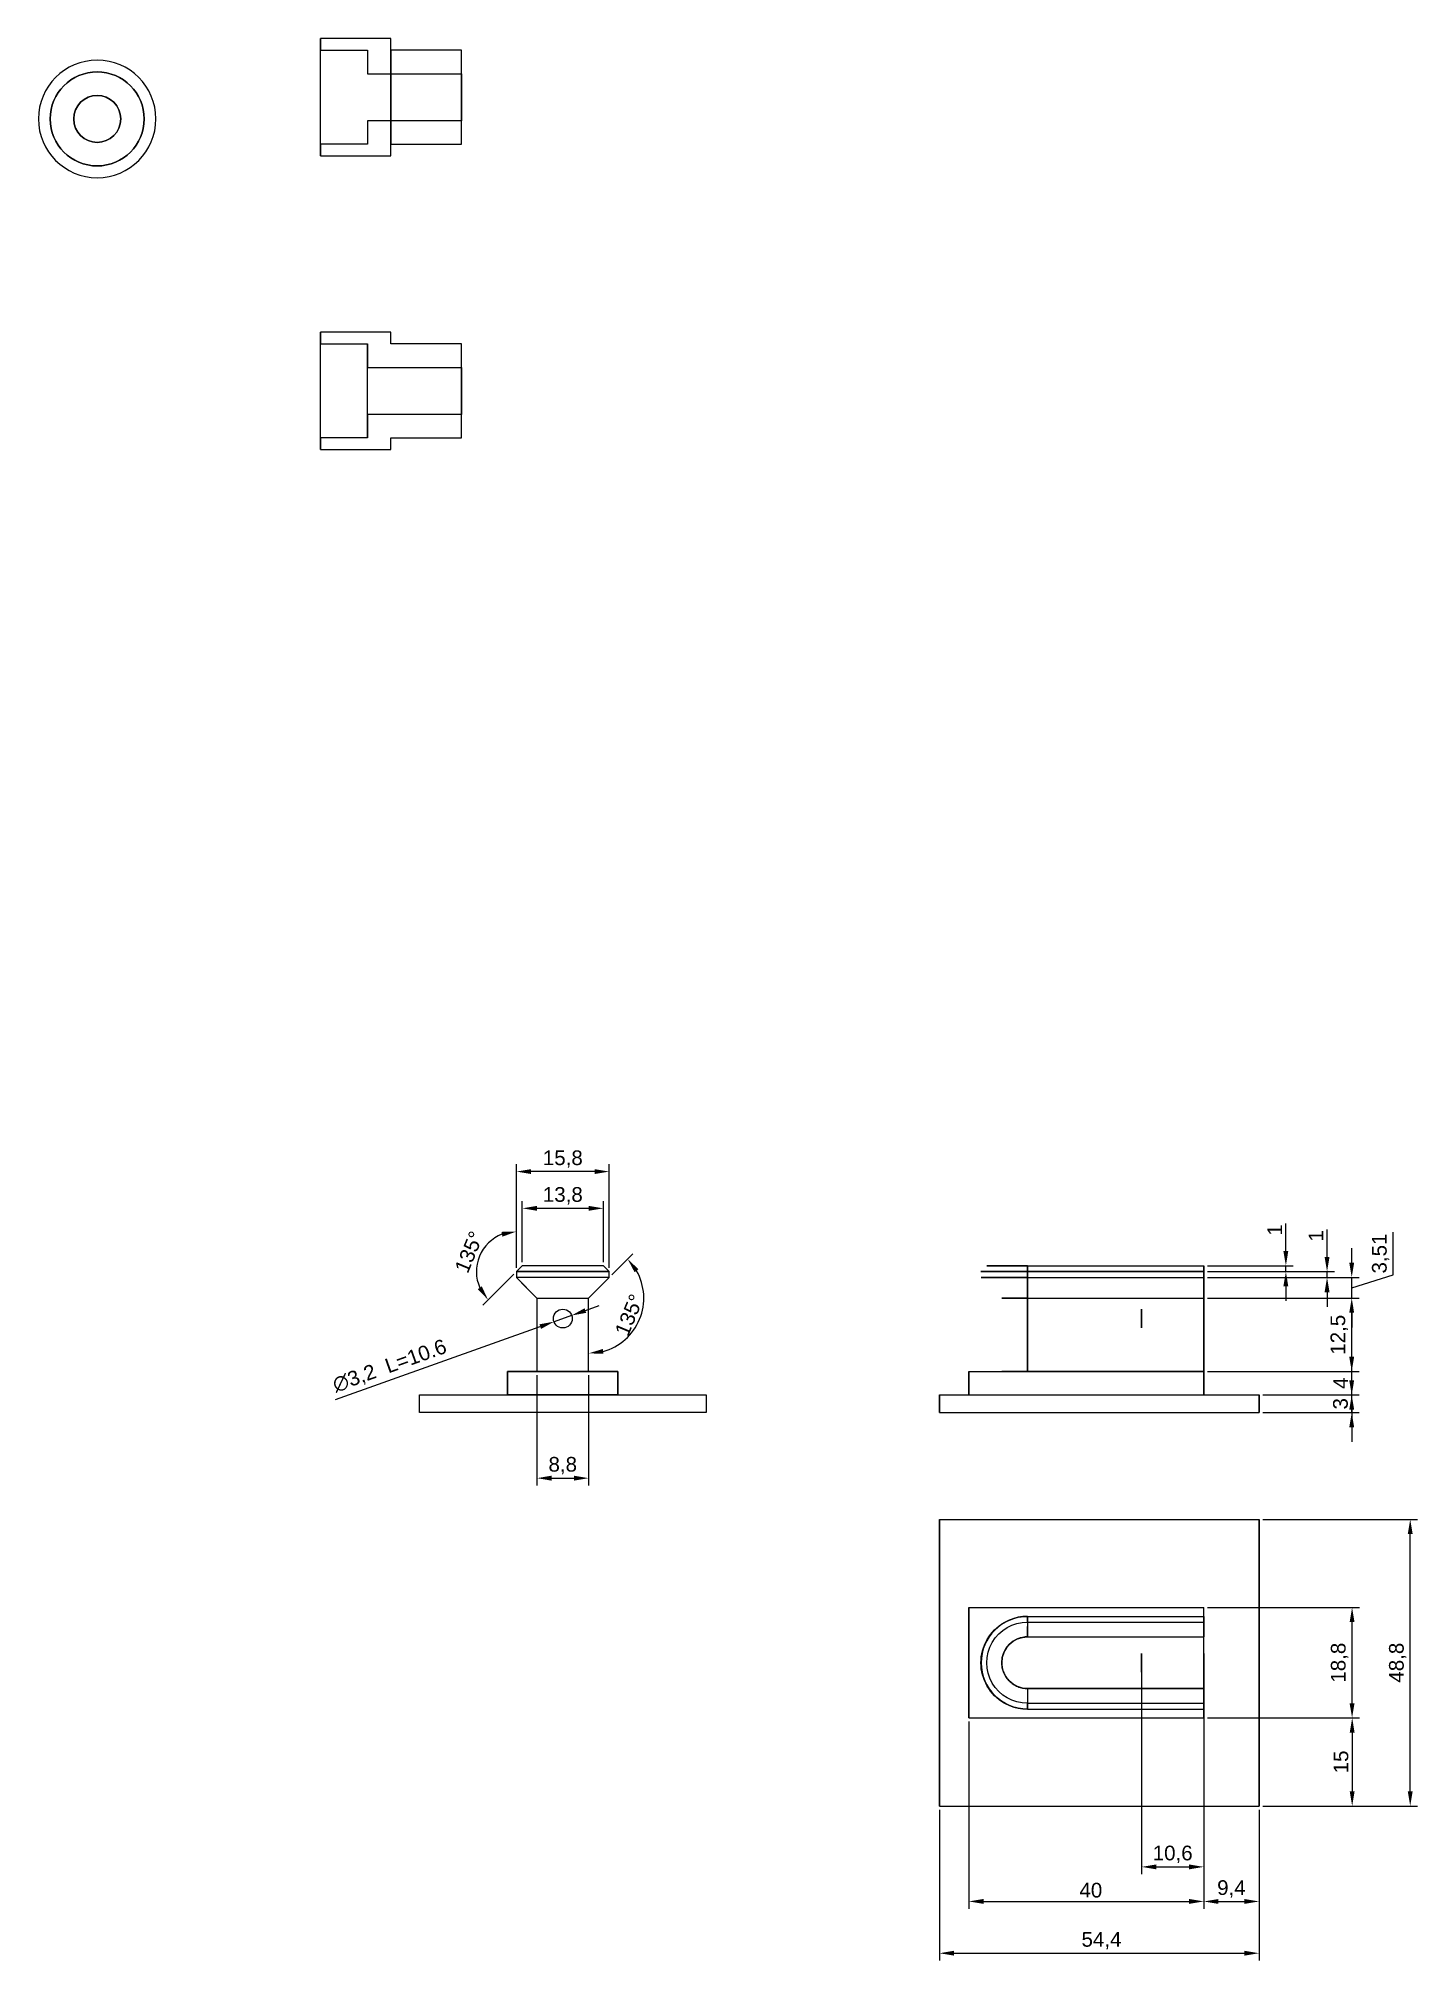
# Model space of a CAD drawing. Header units: millimetres. Extents: x 537 to 3957, y 622 to 3942.
# Drawn here: x 2032.5 to 2267.2, y 3614.5 to 3941.7 of the extents above; entities that cross this region are included whole.
import ezdxf

# ---------------------------------------------------------------- set-up
doc = ezdxf.new("R2010")
doc.units = ezdxf.units.MM
doc.styles.get("Standard").update_dxf_attribs({"font": 'arial.ttf'})
doc.dimstyles.new('Annotative', dxfattribs={"dimscale": 0, "dimtxt": 2.5, "dimasz": 2.5, "dimexe": 1.25, "dimexo": 0.625, "dimtad": 1, "dimtxsty": 'Standard', "dimcen": 2.5, "dimadec": 0, "dimazin": 0, "dimtfac": 1, "dimtmove": 0, "dimatfit": 3, "dimfxl": 1, "dimarcsym": 0})
doc.dimstyles.new('ISO-25', dxfattribs={"dimtxt": 2.5, "dimasz": 2.5, "dimexe": 1.25, "dimexo": 0.625, "dimtad": 1, "dimtxsty": 'Standard', "dimcen": 2.5, "dimadec": 0, "dimazin": 0, "dimtfac": 1, "dimtmove": 0, "dimatfit": 3, "dimfxl": 1, "dimarcsym": 0})

msp = doc.modelspace()

# ---------------------------------------------------------------- blocks, each defined once
blk = doc.blocks.new('*D43')
at = {"color": 0, "lineweight": -2, "transparency": 16777216}
for p, q in [((2185.85, 3640.17), (2185.85, 3614.49)), ((2240.25, 3640.17), (2240.25, 3614.49)), ((2188.35, 3615.74), (2237.75, 3615.74))]:
    blk.add_line(p, q, dxfattribs=at)
at = {"color": 0, "transparency": 16777216}
for points in [[(2188.35, 3616.16), (2188.35, 3615.33), (2185.85, 3615.74)], [(2237.75, 3616.16), (2237.75, 3615.33), (2240.25, 3615.74)]]:
    blk.add_solid(points, dxfattribs=at)
at = {"layer": 'Defpoints', "color": 0, "transparency": 16777216}
for p in [(2185.85, 3640.8), (2240.25, 3640.8), (2240.25, 3615.74)]:
    blk.add_point(p, dxfattribs=at)
at = {"color": 0, "transparency": 16777216, "insert": (2213.43, 3617.87), "char_height": 2.5, "attachment_point": 5}
blk.add_mtext('54,4', dxfattribs=at)
blk = doc.blocks.new('*D44')
at = {"color": 0, "lineweight": -2, "transparency": 16777216}
for p, q in [((2240.88, 3689.6), (2267.24, 3689.6)), ((2265.99, 3643.3), (2265.99, 3687.1)), ((2240.88, 3640.8), (2267.24, 3640.8))]:
    blk.add_line(p, q, dxfattribs=at)
at = {"color": 0, "transparency": 16777216}
for points in [[(2265.57, 3687.1), (2266.4, 3687.1), (2265.99, 3689.6)], [(2265.57, 3643.3), (2266.4, 3643.3), (2265.99, 3640.8)]]:
    blk.add_solid(points, dxfattribs=at)
at = {"layer": 'Defpoints', "color": 0, "transparency": 16777216}
for p in [(2240.25, 3689.6), (2265.99, 3689.6), (2240.25, 3640.8, 3)]:
    blk.add_point(p, dxfattribs=at)
at = {"color": 0, "transparency": 16777216, "insert": (2263.86, 3665.2), "char_height": 2.5, "attachment_point": 5, "rotation": 90}
blk.add_mtext('48,8', dxfattribs=at)
blk = doc.blocks.new('*D45')
at = {"color": 0, "lineweight": -2, "transparency": 16777216}
for p, q in [((2190.85, 3655.17), (2190.85, 3623.31)), ((2230.85, 3655.17), (2230.85, 3623.31)), ((2193.35, 3624.56), (2228.35, 3624.56))]:
    blk.add_line(p, q, dxfattribs=at)
at = {"color": 0, "transparency": 16777216}
for points in [[(2193.35, 3624.98), (2193.35, 3624.14), (2190.85, 3624.56)], [(2228.35, 3624.98), (2228.35, 3624.14), (2230.85, 3624.56)]]:
    blk.add_solid(points, dxfattribs=at)
at = {"layer": 'Defpoints', "color": 0, "transparency": 16777216}
for p in [(2190.85, 3655.8, 3), (2230.85, 3655.8, 3), (2230.85, 3624.56)]:
    blk.add_point(p, dxfattribs=at)
at = {"color": 0, "transparency": 16777216, "insert": (2211.62, 3626.46), "char_height": 2.5, "attachment_point": 5}
blk.add_mtext('40', dxfattribs=at)
blk = doc.blocks.new('*D46')
at = {"color": 0, "lineweight": -2, "transparency": 16777216}
for p, q in [((2231.48, 3674.6), (2257.34, 3674.6)), ((2256.09, 3658.3), (2256.09, 3672.1)), ((2231.48, 3655.8), (2257.34, 3655.8))]:
    blk.add_line(p, q, dxfattribs=at)
at = {"color": 0, "transparency": 16777216}
for points in [[(2255.67, 3672.1), (2256.51, 3672.1), (2256.09, 3674.6)], [(2255.67, 3658.3), (2256.51, 3658.3), (2256.09, 3655.8)]]:
    blk.add_solid(points, dxfattribs=at)
at = {"layer": 'Defpoints', "color": 0, "transparency": 16777216}
for p in [(2230.85, 3674.6, 3), (2256.09, 3674.6), (2230.85, 3655.8, 3)]:
    blk.add_point(p, dxfattribs=at)
at = {"color": 0, "transparency": 16777216, "insert": (2253.96, 3665.2), "char_height": 2.5, "attachment_point": 5, "rotation": 90}
blk.add_mtext('18,8', dxfattribs=at)
blk = doc.blocks.new('*D47')
at = {"color": 0, "lineweight": -2, "transparency": 16777216}
for p, q in [((2256.03, 3713.27), (2256.03, 3715.77)), ((2240.88, 3710.77), (2257.28, 3710.77)), ((2256.03, 3707.77), (2256.03, 3710.77)), ((2240.88, 3707.77), (2257.28, 3707.77)), ((2256.03, 3705.27), (2256.03, 3702.77))]:
    blk.add_line(p, q, dxfattribs=at)
at = {"color": 0, "transparency": 16777216}
for points in [[(2255.61, 3713.27), (2256.44, 3713.27), (2256.03, 3710.77)], [(2255.61, 3705.27), (2256.44, 3705.27), (2256.03, 3707.77)]]:
    blk.add_solid(points, dxfattribs=at)
at = {"layer": 'Defpoints', "color": 0, "transparency": 16777216}
for p in [(2240.25, 3710.77, -11.9), (2256.03, 3710.77), (2240.25, 3707.77, -11.9)]:
    blk.add_point(p, dxfattribs=at)
at = {"color": 0, "transparency": 16777216, "insert": (2254.12, 3709.27), "char_height": 2.5, "attachment_point": 5, "rotation": 90}
blk.add_mtext('3', dxfattribs=at)
blk = doc.blocks.new('*D48')
at = {"color": 0, "lineweight": -2, "transparency": 16777216}
for p, q in [((2256.03, 3717.27), (2256.03, 3719.77)), ((2231.48, 3714.77), (2257.28, 3714.77)), ((2256.03, 3710.77), (2256.03, 3714.77)), ((2240.88, 3710.77), (2257.28, 3710.77)), ((2256.03, 3708.27), (2256.03, 3705.77))]:
    blk.add_line(p, q, dxfattribs=at)
at = {"color": 0, "transparency": 16777216}
for points in [[(2255.61, 3717.27), (2256.44, 3717.27), (2256.03, 3714.77)], [(2255.61, 3708.27), (2256.44, 3708.27), (2256.03, 3710.77)]]:
    blk.add_solid(points, dxfattribs=at)
at = {"layer": 'Defpoints', "color": 0, "transparency": 16777216}
for p in [(2230.85, 3714.77, 3.1), (2256.03, 3714.77), (2240.25, 3710.77, -11.9)]:
    blk.add_point(p, dxfattribs=at)
at = {"color": 0, "transparency": 16777216, "insert": (2254.15, 3712.77), "char_height": 2.5, "attachment_point": 5, "rotation": 90}
blk.add_mtext('4', dxfattribs=at)
blk = doc.blocks.new('*D49')
at = {"color": 0, "lineweight": -2, "transparency": 16777216}
for p, q in [((2231.48, 3727.27), (2257.28, 3727.27)), ((2256.03, 3717.27), (2256.03, 3724.77)), ((2231.48, 3714.77), (2257.28, 3714.77))]:
    blk.add_line(p, q, dxfattribs=at)
at = {"color": 0, "transparency": 16777216}
for points in [[(2255.61, 3724.77), (2256.44, 3724.77), (2256.03, 3727.27)], [(2255.61, 3717.27), (2256.44, 3717.27), (2256.03, 3714.77)]]:
    blk.add_solid(points, dxfattribs=at)
at = {"layer": 'Defpoints', "color": 0, "transparency": 16777216}
for p in [(2230.85, 3727.27, 8.1), (2256.03, 3727.27), (2230.85, 3714.77, 3.1)]:
    blk.add_point(p, dxfattribs=at)
at = {"color": 0, "transparency": 16777216, "insert": (2253.9, 3721.02), "char_height": 2.5, "attachment_point": 5, "rotation": 90}
blk.add_mtext('12,5', dxfattribs=at)
blk = doc.blocks.new('*D50')
at = {"color": 0, "lineweight": -2, "transparency": 16777216}
for p, q in [((2263.09, 3731.22), (2263.09, 3738.48)), ((2256.03, 3733.29), (2256.03, 3735.79)), ((2231.48, 3730.79), (2257.28, 3730.79)), ((2256.03, 3729.03), (2263.09, 3731.22)), ((2256.03, 3727.27), (2256.03, 3730.79)), ((2256.03, 3727.27), (2256.03, 3730.79)), ((2231.48, 3727.27), (2257.28, 3727.27)), ((2256.03, 3724.77), (2256.03, 3722.27))]:
    blk.add_line(p, q, dxfattribs=at)
at = {"color": 0, "transparency": 16777216}
for points in [[(2255.61, 3733.29), (2256.44, 3733.29), (2256.03, 3730.79)], [(2255.61, 3724.77), (2256.44, 3724.77), (2256.03, 3727.27)]]:
    blk.add_solid(points, dxfattribs=at)
at = {"layer": 'Defpoints', "color": 0, "transparency": 16777216}
for p in [(2230.85, 3730.79, 4.61), (2256.03, 3730.79), (2230.85, 3727.27, 8.1)]:
    blk.add_point(p, dxfattribs=at)
at = {"color": 0, "transparency": 16777216, "insert": (2260.96, 3734.85), "char_height": 2.5, "attachment_point": 5, "rotation": 90}
blk.add_mtext('3,51', dxfattribs=at)
blk = doc.blocks.new('*D53')
at = {"color": 0, "lineweight": -2, "transparency": 16777216}
for p, q in [((2251.83, 3734.27), (2251.83, 3738.95)), ((2231.48, 3731.77), (2253.08, 3731.77)), ((2231.48, 3730.77), (2253.08, 3730.77)), ((2251.83, 3730.77), (2251.83, 3731.77)), ((2251.83, 3728.27), (2251.83, 3725.77))]:
    blk.add_line(p, q, dxfattribs=at)
at = {"color": 0, "transparency": 16777216}
for points in [[(2251.41, 3734.27), (2252.25, 3734.27), (2251.83, 3731.77)], [(2251.41, 3728.27), (2252.25, 3728.27), (2251.83, 3730.77)]]:
    blk.add_solid(points, dxfattribs=at)
at = {"layer": 'Defpoints', "color": 0, "transparency": 16777216}
for p in [(2230.85, 3731.77, 20.41), (2230.85, 3730.77, 20.41), (2251.83, 3731.77)]:
    blk.add_point(p, dxfattribs=at)
at = {"color": 0, "transparency": 16777216, "insert": (2249.95, 3737.86), "char_height": 2.5, "attachment_point": 5, "rotation": 90}
blk.add_mtext('1', dxfattribs=at)
blk = doc.blocks.new('*D54')
at = {"color": 0, "lineweight": -2, "transparency": 16777216}
for p, q in [((2244.82, 3735.27), (2244.82, 3739.95)), ((2231.48, 3732.77), (2246.07, 3732.77)), ((2231.48, 3731.77), (2246.07, 3731.77)), ((2244.82, 3731.77), (2244.82, 3732.77)), ((2244.82, 3729.27), (2244.82, 3726.77))]:
    blk.add_line(p, q, dxfattribs=at)
at = {"color": 0, "transparency": 16777216}
for points in [[(2244.4, 3735.27), (2245.23, 3735.27), (2244.82, 3732.77)], [(2244.4, 3729.27), (2245.23, 3729.27), (2244.82, 3731.77)]]:
    blk.add_solid(points, dxfattribs=at)
at = {"layer": 'Defpoints', "color": 0, "transparency": 16777216}
for p in [(2230.85, 3732.77, 5.61), (2230.85, 3731.77, 20.41), (2244.82, 3732.77)]:
    blk.add_point(p, dxfattribs=at)
at = {"color": 0, "transparency": 16777216, "insert": (2242.93, 3738.86), "char_height": 2.5, "attachment_point": 5, "rotation": 90}
blk.add_mtext('1', dxfattribs=at)
blk = doc.blocks.new('*D55')
at = {"color": 0, "lineweight": -2, "transparency": 16777216}
for p, q in [((2230.85, 3655.17), (2230.85, 3623.3)), ((2240.25, 3640.17), (2240.25, 3623.3)), ((2233.35, 3624.55), (2237.75, 3624.55))]:
    blk.add_line(p, q, dxfattribs=at)
at = {"color": 0, "transparency": 16777216}
for points in [[(2233.35, 3624.97), (2233.35, 3624.14), (2230.85, 3624.55)], [(2237.75, 3624.97), (2237.75, 3624.14), (2240.25, 3624.55)]]:
    blk.add_solid(points, dxfattribs=at)
at = {"layer": 'Defpoints', "color": 0, "transparency": 16777216}
for p in [(2230.85, 3655.8, 3), (2240.25, 3640.8), (2240.25, 3624.55)]:
    blk.add_point(p, dxfattribs=at)
at = {"color": 0, "transparency": 16777216, "insert": (2235.55, 3626.68), "char_height": 2.5, "attachment_point": 5}
blk.add_mtext('9,4', dxfattribs=at)
blk = doc.blocks.new('*D56')
at = {"color": 0, "lineweight": -2, "transparency": 16777216}
for p, q in [((2231.48, 3655.8), (2257.36, 3655.8)), ((2256.11, 3653.3), (2256.11, 3643.3)), ((2240.88, 3640.8), (2257.36, 3640.8))]:
    blk.add_line(p, q, dxfattribs=at)
at = {"color": 0, "transparency": 16777216}
for points in [[(2255.69, 3653.3), (2256.52, 3653.3), (2256.11, 3655.8)], [(2255.69, 3643.3), (2256.52, 3643.3), (2256.11, 3640.8)]]:
    blk.add_solid(points, dxfattribs=at)
at = {"layer": 'Defpoints', "color": 0, "transparency": 16777216}
for p in [(2230.85, 3655.8), (2240.25, 3640.8), (2256.11, 3640.8)]:
    blk.add_point(p, dxfattribs=at)
at = {"color": 0, "transparency": 16777216, "insert": (2254.21, 3648.3), "char_height": 2.5, "attachment_point": 5, "rotation": 90}
blk.add_mtext('15', dxfattribs=at)
blk = doc.blocks.new('*D59')
at = {"color": 0, "lineweight": -2, "transparency": 16777216}
for p, q in [((2117.32, 3714.15), (2117.32, 3695.36)), ((2126.12, 3714.15), (2126.12, 3695.36)), ((2119.82, 3696.61), (2123.62, 3696.61))]:
    blk.add_line(p, q, dxfattribs=at)
at = {"color": 0, "transparency": 16777216}
for points in [[(2119.82, 3697.03), (2119.82, 3696.19), (2117.32, 3696.61)], [(2123.62, 3697.03), (2123.62, 3696.19), (2126.12, 3696.61)]]:
    blk.add_solid(points, dxfattribs=at)
at = {"layer": 'Defpoints', "color": 0, "transparency": 16777216}
for p in [(2117.32, 3714.77, 24.7), (2126.12, 3714.77, 24.7), (2126.12, 3696.61)]:
    blk.add_point(p, dxfattribs=at)
at = {"color": 0, "transparency": 16777216, "insert": (2121.72, 3698.74), "char_height": 2.5, "attachment_point": 5}
blk.add_mtext('8,8', dxfattribs=at)
blk = doc.blocks.new('*D60')
at = {"color": 0, "lineweight": -2, "transparency": 16777216}
for p, q in [((2113.83, 3732.5), (2113.83, 3750.05)), ((2129.63, 3732.4), (2129.63, 3750.05)), ((2127.13, 3748.8), (2116.33, 3748.8))]:
    blk.add_line(p, q, dxfattribs=at)
at = {"color": 0, "transparency": 16777216}
for points in [[(2116.33, 3749.21), (2116.33, 3748.38), (2113.83, 3748.8)], [(2127.13, 3749.21), (2127.13, 3748.38), (2129.63, 3748.8)]]:
    blk.add_solid(points, dxfattribs=at)
at = {"layer": 'Defpoints', "color": 0, "transparency": 16777216}
for p in [(2113.83, 3748.8), (2113.83, 3731.87, -5.3), (2129.63, 3731.77, 24.7)]:
    blk.add_point(p, dxfattribs=at)
at = {"color": 0, "transparency": 16777216, "insert": (2121.73, 3750.92), "char_height": 2.5, "attachment_point": 5}
blk.add_mtext('15,8', dxfattribs=at)
blk = doc.blocks.new('*D61')
at = {"color": 0, "lineweight": -2, "transparency": 16777216}
for p, q in [((2114.83, 3733.4), (2114.83, 3743.79)), ((2128.63, 3733.4), (2128.63, 3743.79)), ((2126.13, 3742.54), (2117.33, 3742.54))]:
    blk.add_line(p, q, dxfattribs=at)
at = {"color": 0, "transparency": 16777216}
for points in [[(2117.33, 3742.96), (2117.33, 3742.13), (2114.83, 3742.54)], [(2126.13, 3742.96), (2126.13, 3742.13), (2128.63, 3742.54)]]:
    blk.add_solid(points, dxfattribs=at)
at = {"layer": 'Defpoints', "color": 0, "transparency": 16777216}
for p in [(2114.83, 3742.54), (2114.83, 3732.77, 24.7), (2128.63, 3732.77, 24.7)]:
    blk.add_point(p, dxfattribs=at)
at = {"color": 0, "transparency": 16777216, "insert": (2121.73, 3744.67), "char_height": 2.5, "attachment_point": 5}
blk.add_mtext('13,8', dxfattribs=at)
blk = doc.blocks.new('*D62')
at = {"color": 0, "lineweight": -2, "transparency": 16777216}
blk.add_line((2130.07, 3731.22), (2133.65, 3734.79), dxfattribs=at)
blk.add_arc((2126.12, 3727.26), 9.4, 285.2787, 29.7213, dxfattribs=at)
at = {"color": 0, "transparency": 16777216}
for points in [[(2133.95, 3731.67), (2134.61, 3732.18), (2132.77, 3733.91)], [(2128.65, 3717.78), (2128.54, 3718.6), (2126.12, 3717.86)]]:
    blk.add_solid(points, dxfattribs=at)
at = {"layer": 'Defpoints', "color": 0, "transparency": 16777216}
for p in [(2129.63, 3730.77, 24.7), (2126.12, 3727.26, 24.7), (2126.12, 3727.26, 24.7), (2132.77, 3720.61), (2126.12, 3714.77, 24.7)]:
    blk.add_point(p, dxfattribs=at)
at = {"color": 0, "transparency": 16777216, "insert": (2133.05, 3724.39), "char_height": 2.5, "attachment_point": 5, "rotation": 67.5}
blk.add_mtext('135°', dxfattribs=at)
blk = doc.blocks.new('*D63')
at = {"color": 0, "lineweight": -2, "transparency": 16777216}
for p, q in [((2113.83, 3732.4), (2113.83, 3739.84)), ((2113.39, 3731.33), (2108.13, 3726.07))]:
    blk.add_line(p, q, dxfattribs=at)
blk.add_arc((2113.83, 3731.77), 6.81, 111.1492, 203.8502, dxfattribs=at)
at = {"color": 0, "transparency": 16777216}
for points in [[(2111.3, 3738.54), (2111.45, 3737.72), (2113.83, 3738.59)], [(2107.94, 3729.26), (2107.26, 3728.79), (2109.01, 3726.96)]]:
    blk.add_solid(points, dxfattribs=at)
at = {"layer": 'Defpoints', "color": 0, "transparency": 16777216}
for p in [(2109.01, 3736.59), (2113.83, 3731.77, 24.7), (2113.83, 3731.77, 24.7), (2113.83, 3730.79, 24.7), (2114.83, 3732.77, 24.7)]:
    blk.add_point(p, dxfattribs=at)
at = {"color": 0, "transparency": 16777216, "insert": (2105.78, 3735.11), "char_height": 2.5, "attachment_point": 5, "rotation": 67.4997}
blk.add_mtext('135°', dxfattribs=at)
blk = doc.blocks.new('*D65')
at = {"color": 0, "lineweight": -2, "transparency": 16777216}
for p, q in [((2123.22, 3724.3), (2120.25, 3723.25)), ((2125.57, 3725.14), (2127.93, 3725.98)), ((2083.01, 3709.99), (2117.89, 3722.41))]:
    blk.add_line(p, q, dxfattribs=at)
at = {"color": 0, "transparency": 16777216}
for points in [[(2125.43, 3725.53), (2125.71, 3724.75), (2123.22, 3724.3)], [(2117.75, 3722.8), (2118.03, 3722.02), (2120.25, 3723.25)]]:
    blk.add_solid(points, dxfattribs=at)
at = {"layer": 'Defpoints', "color": 0, "transparency": 16777216}
for p in [(2123.22, 3724.3, 5.57), (2120.25, 3723.25, 5.03)]:
    blk.add_point(p, dxfattribs=at)
at = {"color": 0, "transparency": 16777216, "insert": (2092.29, 3715.6), "char_height": 2.5, "attachment_point": 5, "rotation": 19.597}
blk.add_mtext('∅3,2  L=10.6', dxfattribs=at)
blk = doc.blocks.new('*D66')
at = {"color": 0, "lineweight": -2, "transparency": 16777216}
for p, q in [((2220.25, 3664.56), (2220.25, 3629.19)), ((2230.85, 3664.56), (2230.85, 3629.19)), ((2222.75, 3630.44), (2228.35, 3630.44))]:
    blk.add_line(p, q, dxfattribs=at)
at = {"color": 0, "transparency": 16777216}
for points in [[(2222.75, 3630.85), (2222.75, 3630.02), (2220.25, 3630.44)], [(2228.35, 3630.85), (2228.35, 3630.02), (2230.85, 3630.44)]]:
    blk.add_solid(points, dxfattribs=at)
at = {"layer": 'Defpoints', "color": 0, "transparency": 16777216}
for p in [(2220.25, 3665.18, 16), (2230.85, 3665.18, 16), (2230.85, 3630.44)]:
    blk.add_point(p, dxfattribs=at)
at = {"color": 0, "transparency": 16777216, "insert": (2225.55, 3632.57), "char_height": 2.5, "attachment_point": 5}
blk.add_mtext('10,6', dxfattribs=at)

# ---------------------------------------------------------------- dimensions: what is measured, and where the dimension line sits
for base, p1, p2, dimstyle, picture, middle in [((2113.831, 3748.795), (2129.631, 3731.775, 24.7), (2113.831, 3731.875, -5.3), 'Annotative', '*D60', (2121.731, 3750.923)), ((2114.831, 3742.543), (2128.631, 3732.775, 24.7), (2114.831, 3732.775, 24.7), 'Annotative', '*D61', (2121.731, 3744.67)), ((2126.118, 3696.612), (2117.318, 3714.775, 24.7), (2126.118, 3714.775, 24.7), 'Annotative', '*D59', (2121.718, 3698.739)), ((2230.854, 3630.438), (2220.254, 3665.185, 16), (2230.854, 3665.185, 16), 'Annotative', '*D66', (2225.554, 3632.565)), ((2240.254, 3624.552), (2230.854, 3655.798, 3), (2240.254, 3640.798), 'ISO-25', '*D55', (2235.554, 3626.68))]:
    dim = msp.add_linear_dim(base=base, p1=p1, p2=p2, dimstyle=dimstyle)
    dim.commit()
    dim.dimension.update_dxf_attribs({"geometry": picture, "text_midpoint": middle})
for base, p1, p2, picture, middle in [((2244.815, 3732.775), (2230.854, 3731.775, 20.413), (2230.854, 3732.775, 5.613), '*D54', (2242.935, 3738.86)), ((2251.831, 3731.775), (2230.854, 3730.775, 20.413), (2230.854, 3731.775, 20.413), '*D53', (2249.951, 3737.86)), ((2256.026, 3710.775), (2240.254, 3707.775, -11.9), (2240.254, 3710.775, -11.9), '*D47', (2254.124, 3709.275)), ((2265.986, 3689.598), (2240.254, 3640.798, 3), (2240.254, 3689.598), '*D44', (2263.859, 3665.198)), ((2256.091, 3674.598), (2230.854, 3655.798, 3), (2230.854, 3674.598, 3), '*D46', (2253.964, 3665.198)), ((2256.107, 3640.798), (2230.854, 3655.798), (2240.254, 3640.798), '*D56', (2254.206, 3648.298))]:
    dim = msp.add_linear_dim(base=base, p1=p1, p2=p2, angle=90, dimstyle='ISO-25')
    dim.commit()
    dim.dimension.update_dxf_attribs({"geometry": picture, "text_midpoint": middle})
for base, line1, line2, picture, middle in [((2109.014, 3736.591), ((2113.831, 3731.775, 24.7), (2113.831, 3730.788, 24.7)), ((2114.831, 3732.775, 24.7), (2113.831, 3731.775, 24.7)), '*D63', (2105.78, 3735.109)), ((2132.766, 3720.613), ((2126.118, 3714.775, 24.7), (2126.118, 3727.262, 24.7)), ((2126.118, 3727.262, 24.7), (2129.631, 3730.775, 24.7)), '*D62', (2133.047, 3724.391))]:
    dim = msp.add_angular_dim_2l(base=base, line1=line1, line2=line2, dimstyle='Annotative', override={"dimscale": 0})
    dim.commit()
    dim.dimension.update_dxf_attribs({"geometry": picture, "text_midpoint": middle})
dim = msp.add_linear_dim(base=(2256.026, 3730.788), p1=(2230.854, 3727.275, 8.1), p2=(2230.854, 3730.788, 4.613), angle=90, dimstyle='ISO-25', override={"dimtmove": 1})
dim.commit()
dim.dimension.update_dxf_attribs({"geometry": '*D50', "text_midpoint": (2263.09, 3731.847), "dimtype": 160})
for base, p1, p2, picture, middle in [((2256.026, 3727.275), (2230.854, 3714.775, 3.1), (2230.854, 3727.275, 8.1), '*D49', (2253.899, 3721.025)), ((2256.026, 3714.775), (2240.254, 3710.775, -11.9), (2230.854, 3714.775, 3.1), '*D48', (2254.151, 3712.775))]:
    dim = msp.add_linear_dim(base=base, p1=p1, p2=p2, angle=90, dimstyle='ISO-25', override={"dimtmove": 1})
    dim.commit()
    dim.dimension.update_dxf_attribs({"geometry": picture, "text_midpoint": middle})
dim = msp.add_diameter_dim_2p(p1=(2123.216, 3724.304, 5.574), p2=(2120.246, 3723.246, 5.026), text='<>  L=10.6', dimstyle='Annotative')
dim.commit()
dim.dimension.update_dxf_attribs({"geometry": '*D65', "text_midpoint": (2093.018, 3713.553), "dimtype": 163})
for base, p1, p2, picture, middle in [((2230.854, 3624.561), (2190.854, 3655.798, 3), (2230.854, 3655.798, 3), '*D45', (2211.62, 3624.561)), ((2240.254, 3615.743), (2185.854, 3640.798), (2240.254, 3640.798), '*D43', (2213.429, 3615.743))]:
    dim = msp.add_linear_dim(base=base, p1=p1, p2=p2, dimstyle='ISO-25')
    dim.commit()
    dim.dimension.update_dxf_attribs({"geometry": picture, "text_midpoint": middle, "dimtype": 160})

# ---------------------------------------------------------------- linework, layer by layer
for p, q in [((2080.467, 3941.691, 5), (2080.467, 3939.691, 5)), ((2092.467, 3941.691, 5), (2080.467, 3941.691, 5)), ((2080.467, 3939.691, 5), (2088.467, 3939.691, 5)), ((2088.467, 3939.691, 5), (2088.467, 3935.691, 5)), ((2092.467, 3939.691, 5), (2092.467, 3941.691, 5)), ((2104.467, 3939.691, 5), (2092.467, 3939.691, 5)), ((2104.467, 3935.691, 5), (2104.467, 3939.691, 5)), ((2088.467, 3935.691, 5), (2104.467, 3935.691, 5)), ((2088.467, 3927.691, 5), (2088.467, 3923.691, 5)), ((2104.467, 3927.691, 5), (2088.467, 3927.691, 5)), ((2104.467, 3923.691, 5), (2104.467, 3927.691, 5)), ((2088.467, 3923.691, 5), (2080.467, 3923.691, 5)), ((2080.467, 3923.691, 5), (2080.467, 3921.691, 5)), ((2092.467, 3923.691, 5), (2104.467, 3923.691, 5)), ((2092.467, 3921.691, 5), (2092.467, 3923.691, 5)), ((2080.467, 3921.691, 5), (2092.467, 3921.691, 5)), ((2080.467, 3891.691, 5), (2080.467, 3889.691, 5)), ((2092.467, 3891.691, 5), (2080.467, 3891.691, 5)), ((2092.467, 3889.691, 5), (2092.467, 3891.691, 5)), ((2080.467, 3889.691, 5), (2088.467, 3889.691, 5)), ((2088.467, 3889.691, 5), (2088.467, 3885.691, 5)), ((2104.467, 3889.691, 5), (2092.467, 3889.691, 5)), ((2104.467, 3885.691, 5), (2104.467, 3889.691, 5)), ((2088.467, 3885.691, 5), (2104.467, 3885.691, 5)), ((2088.467, 3877.691, 5), (2088.467, 3873.691, 5)), ((2104.467, 3877.691, 5), (2088.467, 3877.691, 5)), ((2104.467, 3873.691, 5), (2104.467, 3877.691, 5)), ((2088.467, 3873.691, 5), (2080.467, 3873.691, 5)), ((2080.467, 3873.691, 5), (2080.467, 3871.691, 5)), ((2080.467, 3871.691, 5), (2092.467, 3871.691, 5)), ((2092.467, 3873.691, 5), (2104.467, 3873.691, 5)), ((2092.467, 3871.691, 5), (2092.467, 3873.691, 5)), ((2114.831, 3732.775, 24.7), (2113.831, 3731.775, 24.7)), ((2113.831, 3731.875, -5.3), (2113.831, 3730.788, -5.3)), ((2113.831, 3731.775, 24.7), (2113.831, 3730.788, 24.7)), ((2113.831, 3731.775, 24.7), (2113.831, 3731.775, 24.7)), ((2113.831, 3730.788, -5.3), (2117.318, 3727.275, -5.3)), ((2113.831, 3730.788, 24.7), (2113.831, 3730.788, -5.3)), ((2113.831, 3730.788, 24.7), (2115.574, 3729.031, 24.7)), ((2113.831, 3730.788, 24.7), (2113.831, 3730.775, 24.7)), ((2113.831, 3730.775, 24.7), (2115.574, 3729.031, 24.7)), ((2114.831, 3732.775, 24.7), (2114.831, 3732.775, -5.3)), ((2128.631, 3732.775, -5.3), (2114.831, 3732.775, -5.3)), ((2114.831, 3732.775, 24.7), (2114.831, 3732.775, 24.7)), ((2126.118, 3727.275, -5.3), (2129.631, 3730.775, -5.3)), ((2126.118, 3727.275, 24.7), (2129.631, 3730.775, 24.7)), ((2126.118, 3727.262, 24.7), (2129.631, 3730.775, 24.7)), ((2128.63, 3732.775, 24.7), (2128.631, 3732.775, 24.7)), ((2129.631, 3731.775, 24.7), (2128.63, 3732.775, 24.7)), ((2129.631, 3731.775, -5.3), (2128.631, 3732.775, -5.3)), ((2128.631, 3732.775, 24.7), (2129.631, 3731.775, 24.7)), ((2128.631, 3732.775, 24.7), (2128.631, 3732.775, -5.3)), ((2129.631, 3730.775, -5.3), (2129.631, 3731.775, -5.3)), ((2129.631, 3731.775, 24.7), (2129.631, 3731.775, -5.3)), ((2129.631, 3731.775, 24.7), (2129.631, 3731.775, 24.7)), ((2129.631, 3730.775, 24.7), (2129.631, 3731.775, 24.7)), ((2129.631, 3730.775, 24.7), (2129.631, 3730.775, -5.3)), ((2200.854, 3732.775, 19.413), (2200.854, 3731.775, 20.413)), ((2200.854, 3731.875, 4.613), (2200.854, 3732.775, 5.613)), ((2200.854, 3732.775, 5.613), (2230.854, 3732.775, 5.613)), ((2200.854, 3732.775, 19.413), (2200.854, 3732.775, 19.413)), ((2200.854, 3732.775, 19.413), (2230.854, 3732.775, 19.413)), ((2200.854, 3732.775, 5.613), (2200.854, 3732.775, 5.613)), ((2200.854, 3732.775, 5.613), (2200.854, 3731.775, 4.613)), ((2200.854, 3731.775, 20.413), (2200.854, 3732.775, 19.413)), ((2200.854, 3731.775, 4.613), (2200.854, 3731.875, 4.613)), ((2200.854, 3731.875, 4.613), (2230.854, 3731.875, 4.613)), ((2200.854, 3731.775, 20.413), (2230.854, 3731.775, 20.413)), ((2200.854, 3731.775, 20.413), (2200.854, 3731.775, 20.413)), ((2200.854, 3731.775, 4.613), (2200.854, 3730.788, 4.613)), ((2200.854, 3730.775, 20.413), (2200.854, 3731.775, 20.413)), ((2200.854, 3731.775, 4.613), (2200.854, 3731.775, 4.613)), ((2200.854, 3730.788, 4.613), (2230.854, 3730.788, 4.613)), ((2200.854, 3730.788, 4.613), (2200.854, 3729.031, 6.357)), ((2200.854, 3730.788, 4.613), (2200.854, 3730.775, 4.613)), ((2200.854, 3730.775, 20.413), (2230.854, 3730.775, 20.413)), ((2200.854, 3727.275, 16.9), (2200.854, 3730.775, 20.413)), ((2200.854, 3730.775, 4.613), (2200.854, 3729.031, 6.357)), ((2200.854, 3727.262, 16.9), (2200.854, 3730.775, 20.413)), ((2230.854, 3731.775, 20.413), (2230.854, 3732.775, 19.413)), ((2230.854, 3732.775, 5.613), (2230.854, 3731.875, 4.613)), ((2230.854, 3732.775, 19.413), (2230.854, 3732.775, 5.613)), ((2230.854, 3731.875, 4.613), (2230.854, 3730.788, 4.613)), ((2230.854, 3730.775, 20.413), (2230.854, 3731.775, 20.413)), ((2230.854, 3730.788, 4.613), (2230.854, 3727.275, 8.1)), ((2230.854, 3727.275, 16.9), (2230.854, 3730.775, 20.413)), ((2117.318, 3727.275, 24.7), (2115.574, 3729.031, 24.7)), ((2115.574, 3729.031, 24.7), (2117.331, 3727.275, 24.7)), ((2117.318, 3727.275, -5.3), (2117.318, 3714.775, -5.3)), ((2117.318, 3727.275, 24.7), (2117.318, 3727.275, -5.3)), ((2117.318, 3727.275, 24.7), (2117.318, 3714.775, 24.7)), ((2117.331, 3727.275, 24.7), (2117.318, 3727.275, 24.7)), ((2126.118, 3714.775, -5.3), (2126.118, 3727.275, -5.3)), ((2126.118, 3727.275, 24.7), (2126.118, 3727.275, -5.3)), ((2126.118, 3727.262, 24.7), (2126.118, 3727.275, 24.7)), ((2126.118, 3714.775, 24.7), (2126.118, 3727.262, 24.7)), ((2200.854, 3727.275, 8.1), (2200.854, 3729.031, 6.357)), ((2200.854, 3729.031, 6.357), (2200.854, 3727.275, 8.113)), ((2200.854, 3727.275, 16.9), (2230.854, 3727.275, 16.9)), ((2200.854, 3727.275, 8.1), (2230.854, 3727.275, 8.1)), ((2200.854, 3727.262, 16.9), (2200.854, 3727.275, 16.9)), ((2200.854, 3727.275, 8.1), (2200.854, 3714.775, 8.1)), ((2200.854, 3727.275, 8.113), (2200.854, 3727.275, 8.1)), ((2200.854, 3714.775, 16.9), (2200.854, 3727.262, 16.9)), ((2230.854, 3714.775, 16.9), (2230.854, 3727.275, 16.9)), ((2230.854, 3727.275, 8.1), (2230.854, 3714.775, 8.1)), ((2117.318, 3714.775, -5.3), (2112.318, 3714.775, -5.3)), ((2112.318, 3714.775, 34.7), (2131.118, 3714.775, 34.7)), ((2112.318, 3714.775, -5.3), (2112.318, 3710.775, -5.3)), ((2112.318, 3710.775, 34.7), (2112.318, 3714.775, 34.7)), ((2112.318, 3714.775, 34.7), (2112.318, 3714.775, -5.3)), ((2117.318, 3714.775, 24.7), (2117.318, 3714.775, -5.3)), ((2126.118, 3714.775, -5.3), (2126.118, 3714.775, 24.7)), ((2131.118, 3714.775, -5.3), (2126.118, 3714.775, -5.3)), ((2131.118, 3714.775, 34.7), (2131.118, 3714.775, -5.3)), ((2131.118, 3710.775, -5.3), (2131.118, 3714.775, -5.3)), ((2131.118, 3714.775, 34.7), (2131.118, 3710.775, 34.7)), ((2190.854, 3714.775, 3.1), (2190.854, 3714.775, 21.9)), ((2190.854, 3714.775, 21.9), (2230.854, 3714.775, 21.9)), ((2190.854, 3714.775, 21.9), (2190.854, 3710.775, 21.9)), ((2190.854, 3710.775, 3.1), (2190.854, 3714.775, 3.1)), ((2190.854, 3714.775, 3.1), (2230.854, 3714.775, 3.1)), ((2230.854, 3714.775, 16.9), (2200.854, 3714.775, 16.9)), ((2200.854, 3714.775, 8.1), (2230.854, 3714.775, 8.1)), ((2230.854, 3714.775, 8.1), (2230.854, 3714.775, 3.1)), ((2230.854, 3714.775, 21.9), (2230.854, 3714.775, 16.9)), ((2230.854, 3710.775, 21.9), (2230.854, 3714.775, 21.9)), ((2230.854, 3714.775, 3.1), (2230.854, 3710.775, 3.1)), ((2097.318, 3710.775, -14.7), (2146.118, 3710.775, -14.7)), ((2097.318, 3710.775, 39.7), (2146.118, 3710.775, 39.7)), ((2097.318, 3707.775, 39.7), (2097.318, 3710.775, 39.7)), ((2097.318, 3710.775, 39.7), (2097.318, 3710.775, -14.7)), ((2097.318, 3707.775, -14.7), (2097.318, 3710.775, -14.7)), ((2131.118, 3710.775, -5.3), (2112.318, 3710.775, -5.3)), ((2131.118, 3710.775, 34.7), (2112.318, 3710.775, 34.7)), ((2112.318, 3710.775, 34.7), (2112.318, 3710.775, -5.3)), ((2131.118, 3710.775, 34.7), (2131.118, 3710.775, -5.3)), ((2146.118, 3710.775, 39.7), (2146.118, 3710.775, -14.7)), ((2146.118, 3710.775, 39.7), (2146.118, 3707.775, 39.7)), ((2146.118, 3710.775, -14.7), (2146.118, 3707.775, -14.7)), ((2185.854, 3710.775, -11.9), (2185.854, 3710.775, 36.9)), ((2185.854, 3707.775, -11.9), (2185.854, 3710.775, -11.9)), ((2185.854, 3710.775, -11.9), (2240.254, 3710.775, -11.9)), ((2185.854, 3710.775, 36.9), (2240.254, 3710.775, 36.9)), ((2185.854, 3710.775, 36.9), (2185.854, 3707.775, 36.9)), ((2190.854, 3710.775, 21.9), (2230.854, 3710.775, 21.9)), ((2190.854, 3710.775, 21.9), (2190.854, 3710.775, 3.1)), ((2190.854, 3710.775, 3.1), (2230.854, 3710.775, 3.1)), ((2230.854, 3710.775, 21.9), (2230.854, 3710.775, 3.1)), ((2240.254, 3710.775, -11.9), (2240.254, 3710.775, 36.9)), ((2240.254, 3707.775, -11.9), (2240.254, 3710.775, -11.9)), ((2240.254, 3710.775, 36.9), (2240.254, 3707.775, 36.9)), ((2146.118, 3707.775, 39.7), (2097.318, 3707.775, 39.7)), ((2097.318, 3707.775, 39.7), (2097.318, 3707.775, -14.7)), ((2146.118, 3707.775, -14.7), (2097.318, 3707.775, -14.7)), ((2146.118, 3707.775, 39.7), (2146.118, 3707.775, -14.7)), ((2185.854, 3707.775, 36.9), (2185.854, 3707.775, -11.9)), ((2185.854, 3707.775, -11.9), (2240.254, 3707.775, -11.9)), ((2185.854, 3707.775, 36.9), (2240.254, 3707.775, 36.9)), ((2240.254, 3707.775, 36.9), (2240.254, 3707.775, -11.9)), ((2185.854, 3689.598, 3), (2185.854, 3640.798, 3)), ((2185.854, 3689.598), (2185.854, 3689.598, 3)), ((2185.854, 3689.598, 3), (2240.254, 3689.598, 3)), ((2185.854, 3640.798), (2185.854, 3689.598)), ((2185.854, 3689.598), (2240.254, 3689.598)), ((2240.254, 3689.598, 3), (2240.254, 3640.798, 3)), ((2240.254, 3689.598), (2240.254, 3689.598, 3)), ((2240.254, 3640.798), (2240.254, 3689.598)), ((2190.854, 3674.598, 7), (2190.854, 3655.798, 7)), ((2190.854, 3674.598, 3), (2190.854, 3674.598, 7)), ((2190.854, 3674.598, 7), (2230.854, 3674.598, 7)), ((2190.854, 3655.798, 3), (2190.854, 3674.598, 3)), ((2190.854, 3674.598, 3), (2230.854, 3674.598, 3)), ((2230.854, 3669.598, 7), (2230.854, 3674.598, 7)), ((2230.854, 3655.798, 3), (2230.854, 3674.598, 3)), ((2230.854, 3674.598, 7), (2230.854, 3674.598, 3)), ((2200.854, 3673.085, 24.1), (2200.854, 3672.085, 25)), ((2200.854, 3673.085, 24), (2200.854, 3673.085, 24.1)), ((2200.854, 3673.085, 24.1), (2230.854, 3673.085, 24.1)), ((2200.854, 3673.085, 23.013), (2230.854, 3673.085, 23.013)), ((2200.854, 3673.085, 23.013), (2200.854, 3671.341, 21.257)), ((2200.854, 3673.085, 23), (2200.854, 3671.341, 21.257)), ((2200.854, 3673.085, 24), (2200.854, 3673.085, 23.013)), ((2200.854, 3673.085, 23.013), (2200.854, 3673.085, 23)), ((2200.854, 3673.085, 24), (2200.854, 3673.085, 24)), ((2200.854, 3672.085, 25), (2200.854, 3673.085, 24)), ((2200.854, 3672.085, 25), (2230.854, 3672.085, 25)), ((2200.854, 3672.085, 25), (2200.854, 3672.085, 25)), ((2200.854, 3669.598, 19.5), (2200.854, 3671.341, 21.257)), ((2200.854, 3671.341, 21.257), (2200.854, 3669.585, 19.5)), ((2230.854, 3672.085, 25), (2230.854, 3673.085, 24.1)), ((2230.854, 3673.085, 24.1), (2230.854, 3673.085, 23.013)), ((2230.854, 3673.085, 23.013), (2230.854, 3669.598, 19.5)), ((2230.854, 3658.285, 25), (2230.854, 3672.085, 25)), ((2200.854, 3669.598, 19.5), (2230.854, 3669.598, 19.5)), ((2200.854, 3669.598, 7), (2230.854, 3669.598, 7)), ((2200.854, 3669.598, 19.5), (2200.854, 3669.598, 7)), ((2200.854, 3669.585, 19.5), (2200.854, 3669.598, 19.5)), ((2230.854, 3669.598, 19.5), (2230.854, 3669.598, 7)), ((2200.854, 3660.798, 19.5), (2230.854, 3660.798, 19.5)), ((2230.854, 3660.798, 7), (2200.854, 3660.798, 7)), ((2200.854, 3660.798, 19.5), (2200.854, 3657.285, 23)), ((2200.854, 3660.798, 19.487), (2200.854, 3660.798, 19.5)), ((2200.854, 3660.798, 7), (2200.854, 3660.798, 19.487)), ((2200.854, 3660.798, 19.487), (2200.854, 3657.285, 23)), ((2200.854, 3658.285, 25), (2200.854, 3657.285, 24)), ((2200.854, 3658.285, 25), (2200.854, 3658.285, 25)), ((2200.854, 3658.285, 25), (2230.854, 3658.285, 25)), ((2200.854, 3657.285, 24), (2200.854, 3658.285, 25)), ((2230.854, 3660.798, 7), (2230.854, 3660.798, 19.5)), ((2230.854, 3660.798, 19.5), (2230.854, 3657.285, 23)), ((2230.854, 3655.798, 7), (2230.854, 3660.798, 7)), ((2230.854, 3657.285, 24), (2230.854, 3658.285, 25)), ((2190.854, 3655.798, 7), (2230.854, 3655.798, 7)), ((2190.854, 3655.798, 7), (2190.854, 3655.798, 3)), ((2190.854, 3655.798, 3), (2230.854, 3655.798, 3)), ((2200.854, 3657.285, 23), (2230.854, 3657.285, 23)), ((2200.854, 3657.285, 24), (2230.854, 3657.285, 24)), ((2200.854, 3657.285, 24), (2200.854, 3657.285, 24)), ((2200.854, 3657.285, 23), (2200.854, 3657.285, 24)), ((2230.854, 3657.285, 23), (2230.854, 3657.285, 24)), ((2230.854, 3655.798, 3), (2230.854, 3655.798, 7)), ((2185.854, 3640.798, 3), (2240.254, 3640.798, 3)), ((2185.854, 3640.798, 3), (2185.854, 3640.798)), ((2185.854, 3640.798), (2240.254, 3640.798)), ((2240.254, 3640.798, 3), (2240.254, 3640.798))]:
    msp.add_line(p, q)
at = {"extrusion": (-2.44929e-16, -1.22465e-16, -1)}
msp.add_circle((-2042.467, 3927.99), 10, dxfattribs=at)
at = {"extrusion": (-2.44929e-16, 0, -1)}
for centre, radius in [((-2042.467, 3927.99, -12), 10), ((-2042.467, 3927.99, -12), 8), ((-2042.467, 3927.99, 12), 8)]:
    msp.add_circle(centre, radius, dxfattribs=at)
at = {"extrusion": (-1.22465e-16, -1.49976e-32, -1)}
for radius in [8, 4]:
    msp.add_circle((-2042.467, 3927.99, -4), radius, dxfattribs=at)
for centre, radius in [((2042.467, 3927.99), 8), ((2042.467, 3927.99, -12), 4), ((2121.731, 3723.775, 5.3), 1.6), ((2121.731, 3723.775, -5.3), 1.6)]:
    msp.add_circle(centre, radius)
at = {"extrusion": (-1, 6.12323e-17, -6.12323e-17)}
msp.add_circle((-3723.775, 12.513, -2220.254), 1.6, dxfattribs=at)
at = {"extrusion": (-1, 1.83697e-16, -6.12323e-17)}
msp.add_circle((-3723.775, 12.513, -2230.854), 1.6, dxfattribs=at)
at = {"extrusion": (-1, 3.06162e-16, -1.22465e-16)}
msp.add_circle((-3665.185, 16, -2220.254), 1.6, dxfattribs=at)
at = {"extrusion": (-1, 3.06162e-16, 3.92934e-28)}
msp.add_circle((-3665.185, 16, -2230.854), 1.6, dxfattribs=at)
at = {"extrusion": (1, -1.49976e-32, -6.12323e-17)}
for centre, radius, end in [((3931.691, 5, 2080.467), 10, 360), ((3931.691, 5, 2080.467), 8, 0), ((3931.691, 5, 2104.467), 8, 0), ((3881.691, 5, 2080.467), 10, 360), ((3881.691, 5, 2080.467), 8, 0), ((3881.691, 5, 2104.467), 8, 0)]:
    msp.add_arc(centre, radius, 180, end, dxfattribs=at)
at = {"extrusion": (1, -1.22465e-16, -6.12323e-17)}
msp.add_arc((3931.691, 5, 2092.467), 10, 180, 360, dxfattribs=at)
at = {"extrusion": (-1, 1.22465e-16, 6.12323e-17)}
msp.add_arc((-3931.691, 5, -2092.467), 8, 180, 360, dxfattribs=at)
at = {"extrusion": (-1, 1.49976e-32, 6.12323e-17)}
for centre in [(-3931.691, 5, -2104.467), (-3881.691, 5, -2104.467)]:
    msp.add_arc(centre, 4, 180, 0, dxfattribs=at)
at = {"extrusion": (1, 0, 6.12323e-17)}
for radius, end in [(8, 0), (4, 360)]:
    msp.add_arc((3881.691, 5, 2088.467), radius, 180, end, dxfattribs=at)
at = {"extrusion": (-1.49976e-32, -1, 3.06162e-16)}
for centre, start, end in [((2121.731, 24.746, -3731.775), 359.83289, 180.16711), ((2121.731, 24.746, -3731.775), 180.16711, 180.33422), ((2121.731, 24.7, -3730.775), 0, 180), ((2121.731, 24.746, -3731.775), 359.66578, 359.83289)]:
    msp.add_arc(centre, 7.9, start, end, dxfattribs=at)
at = {"extrusion": (1.49976e-32, 1, -3.06162e-16)}
for start, end in [(0, 0.16711), (0.16711, 179.83289), (179.83289, 180)]:
    msp.add_arc((-2121.731, 24.7, 3731.775), 7.9, start, end, dxfattribs=at)
at = {"extrusion": (0, -1, 1.83697e-16)}
for centre, radius, start, end in [((2121.731, 24.746, -3732.775), 6.9, 359.61735, 180.38265), ((2121.718, 24.7, -3714.775), 4.4, 0, 180)]:
    msp.add_arc(centre, radius, start, end, dxfattribs=at)
at = {"extrusion": (-3.06162e-16, -1, 3.7494e-33)}
for centre, start, end in [((2200.808, 12.513, -3731.775), 89.83289, 270.16711), ((2200.854, 12.513, -3730.775), 90, 270), ((2200.808, 12.513, -3731.775), 270.16711, 270.33422), ((2200.808, 12.513, -3731.775), 89.66578, 89.83289)]:
    msp.add_arc(centre, 7.9, start, end, dxfattribs=at)
at = {"extrusion": (3.06162e-16, 1, -3.7494e-33)}
for start, end in [(270.16711, 89.83289), (89.83289, 90), (270, 270.16711)]:
    msp.add_arc((-2200.854, 12.513, 3731.775), 7.9, start, end, dxfattribs=at)
at = {"extrusion": (-1.83697e-16, -1, 1.12482e-32)}
for centre, radius, start, end in [((2200.808, 12.513, -3732.775), 6.9, 89.61735, 270.38265), ((2200.854, 12.5, -3714.775), 4.4, 90, 270)]:
    msp.add_arc(centre, radius, start, end, dxfattribs=at)
at = {"extrusion": (0, 1, -1.83697e-16)}
for centre, end in [((-2121.718, 24.7, 3727.275), 90.08538), ((-2121.731, 24.7, 3727.275), 89.91462)]:
    msp.add_arc(centre, 4.4, 0, end, dxfattribs=at)
at = {"extrusion": (1.83697e-16, 1, -1.12482e-32)}
for centre, end in [((-2200.854, 12.5, 3727.275), 0.08538), ((-2200.854, 12.513, 3727.275), 359.91462)]:
    msp.add_arc(centre, 4.4, 270, end, dxfattribs=at)
at = {"extrusion": (-1.22465e-16, 3.7494e-32, -1)}
for centre, start, end in [((-2200.808, 3665.185, -24), 269.83289, 90.16711), ((-2200.854, 3665.185, -23), 270, 90), ((-2200.808, 3665.185, -24), 90.16711, 90.33422), ((-2200.808, 3665.185, -24), 269.66578, 269.83289)]:
    msp.add_arc(centre, 7.9, start, end, dxfattribs=at)
for centre, radius, start, end in [((2200.854, 3665.185, 24), 7.9, 90.16711, 269.83289), ((2200.854, 3665.185, 24), 7.9, 90, 90.16711), ((2200.854, 3665.198, 19.5), 4.4, 90, 180.08538), ((2200.854, 3665.185, 19.5), 4.4, 90, 179.91462), ((2200.854, 3665.185, 24), 7.9, 269.83289, 270)]:
    msp.add_arc(centre, radius, start, end)
at = {"extrusion": (0, 0, -1)}
for centre, radius, start, end in [((-2200.808, 3665.185, -25), 6.9, 269.61735, 90.38265), ((-2200.854, 3665.198, -7), 4.4, 270, 90)]:
    msp.add_arc(centre, radius, start, end, dxfattribs=at)
for points in [[(2121.724, 3727.275, 29.1), (2121.726, 3727.275, 29.1), (2121.728, 3727.275, 29.1), (2122.007, 3727.274, 29.099), (2122.292, 3727.273, 29.072), (2122.859, 3727.271, 28.959), (2123.141, 3727.271, 28.874), (2123.682, 3727.269, 28.648), (2123.941, 3727.268, 28.508), (2124.421, 3727.267, 28.184), (2124.641, 3727.266, 28), (2125.03, 3727.265, 27.61), (2125.212, 3727.264, 27.389), (2125.534, 3727.264, 26.909), (2125.673, 3727.263, 26.65), (2125.896, 3727.262, 26.109), (2125.981, 3727.262, 25.827), (2126.091, 3727.262, 25.26), (2126.118, 3727.262, 24.975), (2126.118, 3727.262, 24.7)], [(2196.454, 3727.275, 12.507), (2196.454, 3727.275, 12.509), (2196.454, 3727.275, 12.511), (2196.455, 3727.274, 12.789), (2196.482, 3727.273, 13.074), (2196.595, 3727.271, 13.642), (2196.68, 3727.271, 13.924), (2196.906, 3727.269, 14.465), (2197.046, 3727.268, 14.724), (2197.37, 3727.267, 15.203), (2197.554, 3727.266, 15.423), (2197.944, 3727.265, 15.812), (2198.165, 3727.264, 15.995), (2198.645, 3727.264, 16.316), (2198.904, 3727.263, 16.455), (2199.445, 3727.262, 16.679), (2199.727, 3727.262, 16.763), (2200.294, 3727.262, 16.874), (2200.578, 3727.262, 16.9), (2200.854, 3727.262, 16.9)], [(2196.454, 3665.191, 19.5), (2196.454, 3665.189, 19.5), (2196.454, 3665.187, 19.5), (2196.455, 3664.909, 19.499), (2196.482, 3664.624, 19.498), (2196.595, 3664.056, 19.497), (2196.68, 3663.774, 19.496), (2196.906, 3663.233, 19.494), (2197.046, 3662.974, 19.493), (2197.37, 3662.495, 19.492), (2197.554, 3662.275, 19.491), (2197.944, 3661.886, 19.49), (2198.165, 3661.703, 19.49), (2198.645, 3661.382, 19.489), (2198.904, 3661.243, 19.488), (2199.445, 3661.019, 19.488), (2199.727, 3660.935, 19.487), (2200.294, 3660.824, 19.487), (2200.578, 3660.798, 19.487), (2200.854, 3660.798, 19.487)]]:
    msp.add_open_spline(points, degree=3, knots=[-6.623092, -6.623092, -6.623092, -6.623092, -6.6165372, -6.6165372, -5.7887865, -5.7887865, -4.9610359, -4.9610359, -4.1332852, -4.1332852, -3.3055345, -3.3055345, -2.4791509, -2.4791509, -1.6527673, -1.6527673, -0.8263836, -0.8263836, 0, 0, 0, 0])

msp.set_redraw_order([(e.dxf.handle, doc.entitydb.next_handle()) for e in msp.query("TEXT MTEXT ATTDEF DIMENSION ARC_DIMENSION")])  # texts and dimensions are drawn at this point

doc.saveas('drawing.dxf')
